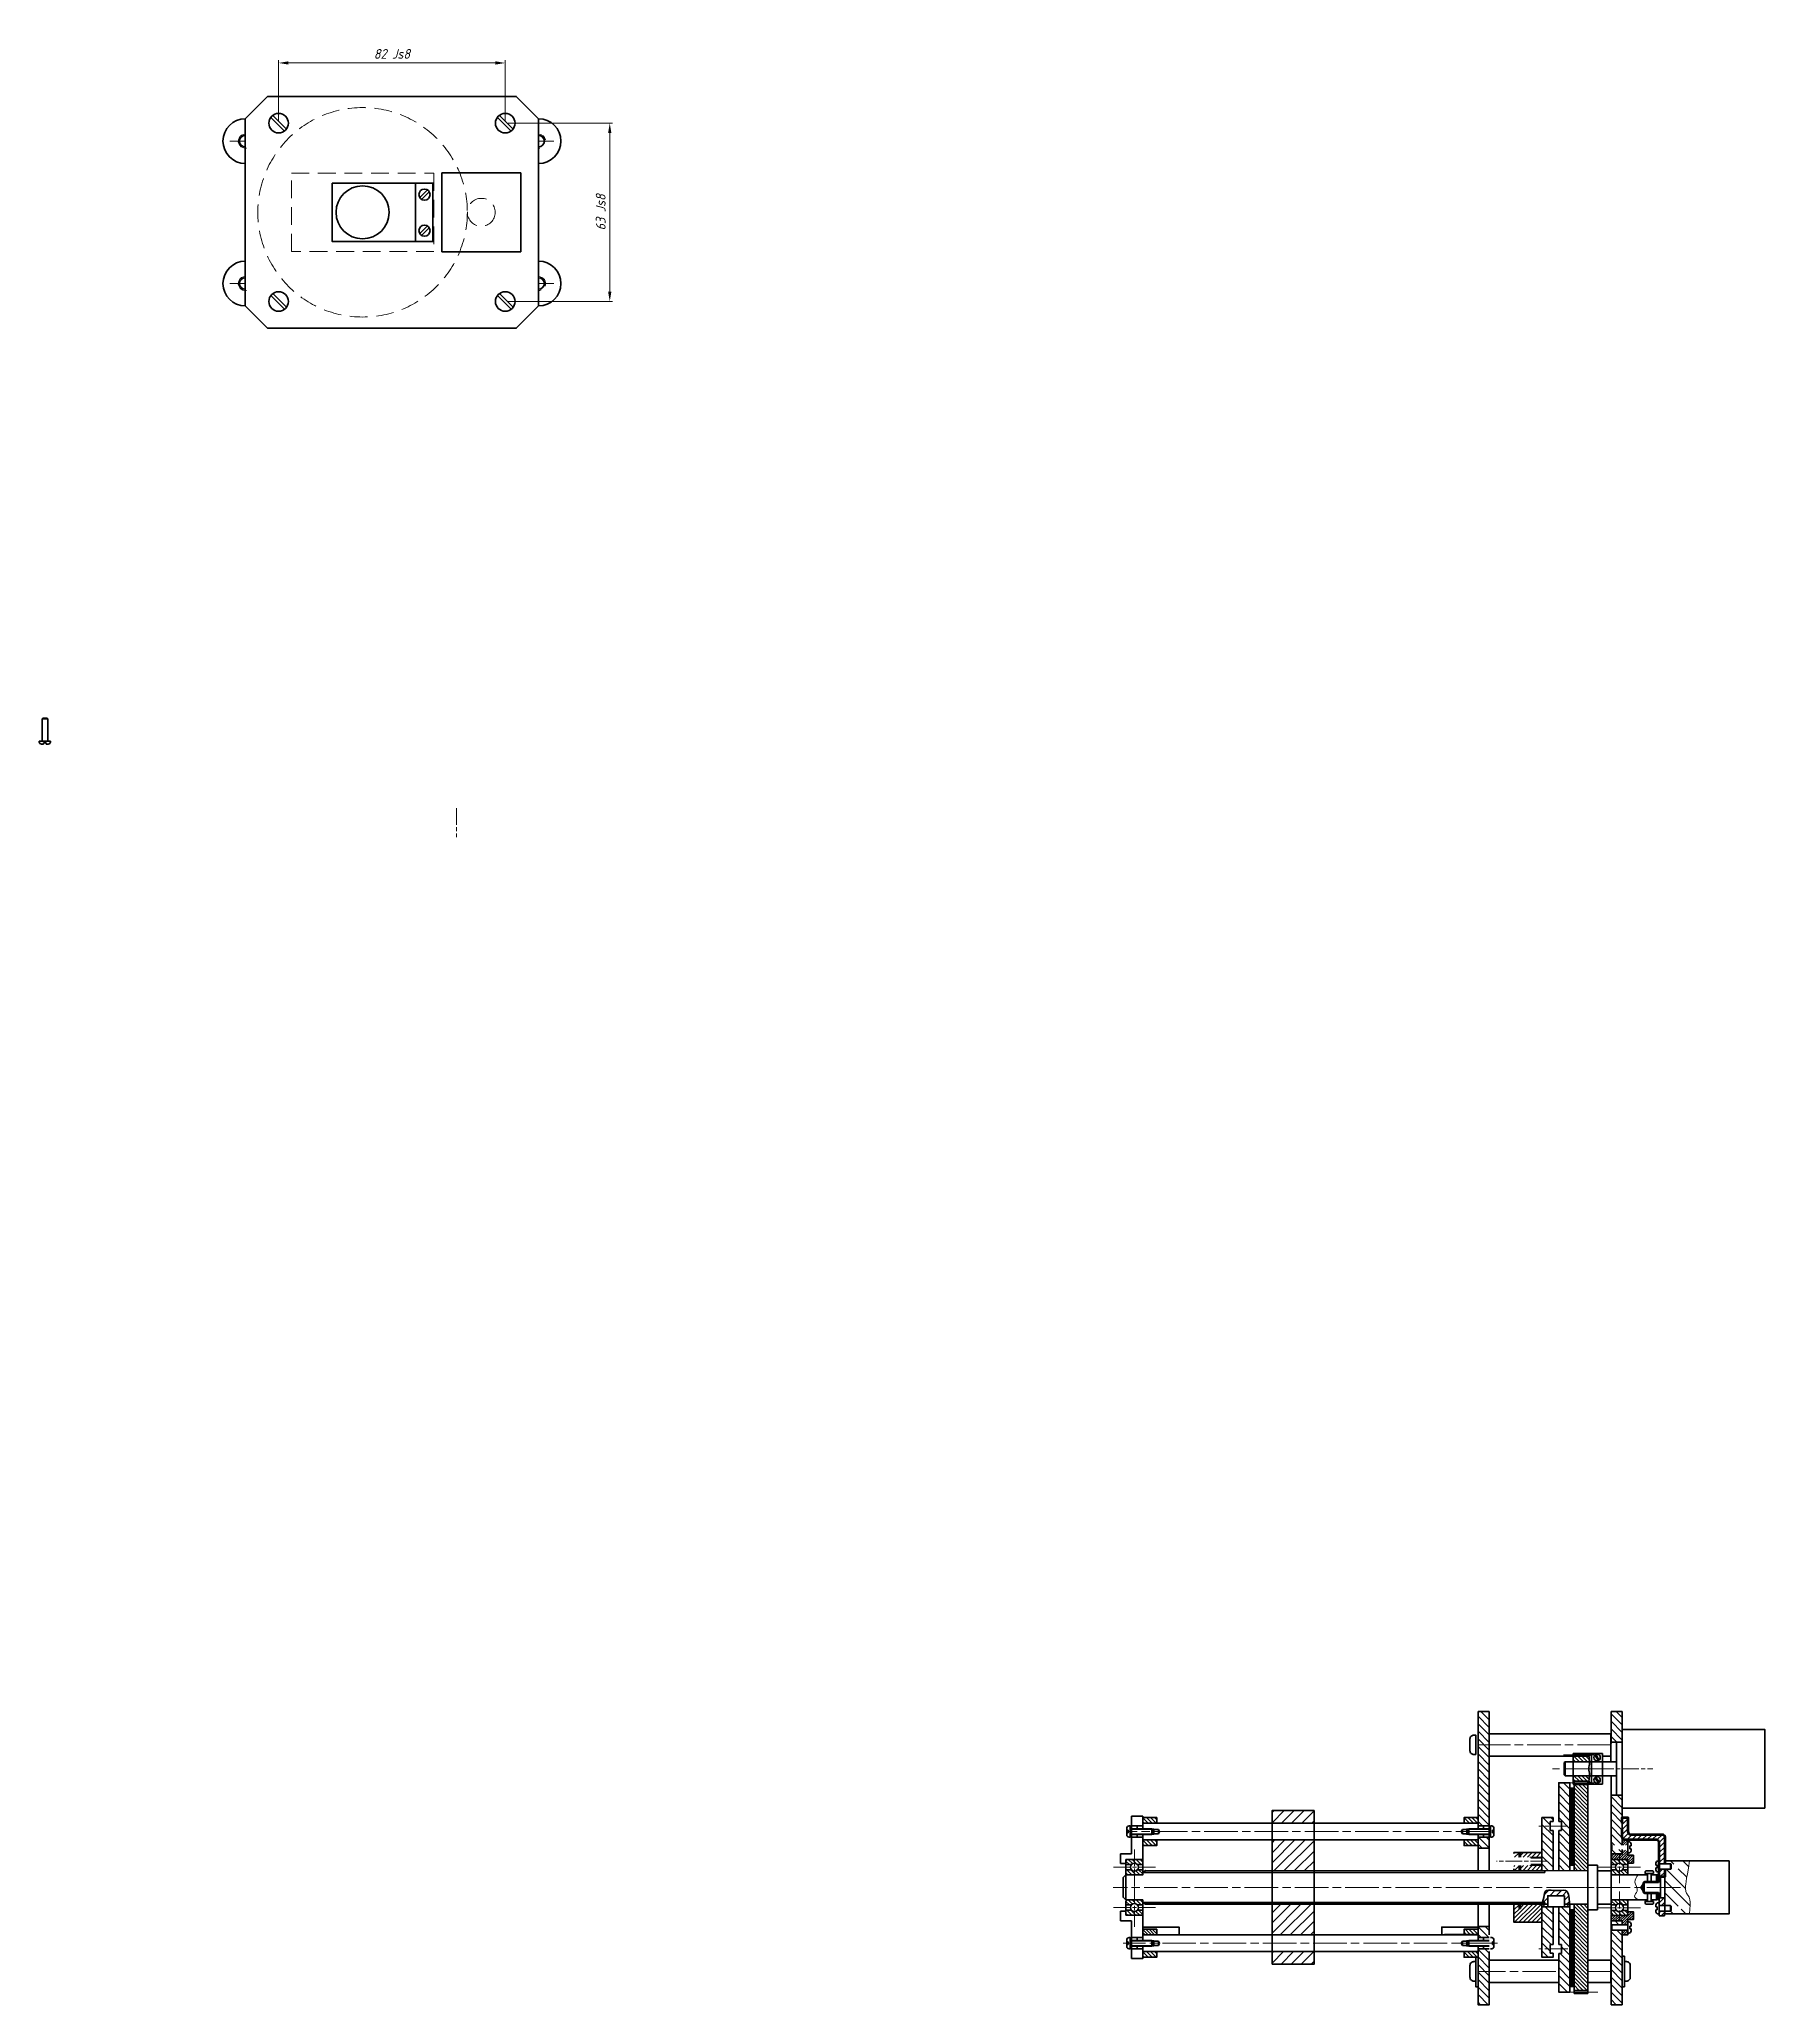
# Model space of a CAD drawing. Header units: millimetres. Extents: x -1043 to 2000, y -1356 to 1302.
# Drawn here: x 1383 to 2000, y -98 to 606 of the extents above; entities that cross this region are included whole.
import ezdxf

# ---------------------------------------------------------------- set-up
doc = ezdxf.new("R2010")
doc.units = ezdxf.units.MM
for name, pattern in [('AM_ISO08W050', [18, 12, -1.5, 3, -1.5]), ('AM_ISO08W050x2', [9, 6, -0.75, 1.5, -0.75]), ('HIDDEN', [9.525, 6.35, -3.175])]:
    doc.linetypes.add(name, pattern=pattern)
for name, color, linetype, lineweight in [('AM_0', 7, 'Continuous', 35), ('AM_0N', 7, 'Continuous', 15), ('AM_4', 3, 'Continuous', 15), ('AM_4N', 3, 'Continuous', 15), ('AM_5', 3, 'Continuous', 15), ('AM_7', 4, 'AM_ISO08W050', 15), ('AM_8', 1, 'Continuous', 15), ('окружности', 100, 'HIDDEN', 15), ('основные', 7, 'Continuous', 35), ('оч жирные', 7, 'Continuous', 70), ('тонкие', 2, 'Continuous', 15)]:
    doc.layers.add(name, color=color, linetype=linetype, lineweight=lineweight)
doc.styles.get("Standard").update_dxf_attribs({"font": 'geniso.shx', "oblique": 15})
doc.dimstyles.new('AM_GOST$0', dxfattribs={"dimtxt": 3.5, "dimasz": 3.5, "dimexe": 1, "dimexo": 1, "dimgap": 1.5, "dimtad": 1, "dimtoh": 1, "dimtxsty": 'Standard', "dimcen": 0, "dimclrd": 256, "dimclre": 256, "dimclrt": 2, "dimadec": 0, "dimazin": 2, "dimtp": 0.1, "dimtm": 0.1, "dimtfac": 0.71, "dimtmove": 0, "dimatfit": 3, "dimfxl": 1, "dimtolj": 1, "dimlwd": -1, "dimlwe": -1, "dimarcsym": 1})
pattern_1 = [(315, (1749.2779, 200.2454), (0.7071068, 0.7071068), [])]
pattern_2 = [(45, (1698.90836, 200.2454), (-0.4490128, 0.4490128), [])]
pattern_3 = [(315, (1623.0735, 399.7064), (0.7071068, 0.7071068), [])]
pattern_4 = [(315, (1449.4326, 399.7146), (0.7071068, 0.7071068), [])]
pattern_5 = [(315, (1449.4326, 385.2146), (0.7071068, 0.7071068), [])]
pattern_6 = [(315, (1602.932, 1412.3315), (1.4142136, 1.4142136), [])]
pattern_7 = [(315, (1602.9321, 1412.3315), (0.7071068, 0.7071068), [])]

msp = doc.modelspace()

# ---------------------------------------------------------------- blocks, each defined once
blk = doc.blocks.new('*D53')
at = {"layer": 'AM_5', "linetype": 'ByBlock', "transparency": 16777216}
for p, q in [((1468.29, 576.52), (1468.29, 598.09)), ((1471.79, 597.09), (1545.91, 597.09)), ((1549.41, 576.52), (1549.41, 598.09))]:
    blk.add_line(p, q, dxfattribs=at)
at = {"layer": 'AM_5', "transparency": 16777216}
for points in [[(1471.79, 597.68), (1471.79, 596.51), (1468.29, 597.09)], [(1545.91, 597.68), (1545.91, 596.51), (1549.41, 597.09)]]:
    blk.add_solid(points, dxfattribs=at)
at = {"layer": 'Defpoints', "color": 0, "transparency": 16777216}
for p in [(1549.41, 597.09), (1468.29, 575.52), (1549.41, 575.52)]:
    blk.add_point(p, dxfattribs=at)
at = {"layer": 'AM_5', "color": 2, "transparency": 16777216, "insert": (1508.85, 600.34), "char_height": 3.5, "attachment_point": 5}
blk.add_mtext('\\A1;82 Js8', dxfattribs=at)
blk = doc.blocks.new('*D54')
at = {"layer": 'AM_5', "linetype": 'ByBlock', "transparency": 16777216}
for p, q in [((1550.41, 575.52), (1587.84, 575.52)), ((1586.84, 515.17), (1586.84, 572.02)), ((1550.41, 511.67), (1587.84, 511.67))]:
    blk.add_line(p, q, dxfattribs=at)
at = {"layer": 'AM_5', "transparency": 16777216}
for points in [[(1586.25, 572.02), (1587.42, 572.02), (1586.84, 575.52)], [(1586.25, 515.17), (1587.42, 515.17), (1586.84, 511.67)]]:
    blk.add_solid(points, dxfattribs=at)
at = {"layer": 'Defpoints', "color": 0, "transparency": 16777216}
for p in [(1549.41, 575.52), (1586.84, 575.52), (1549.41, 511.67)]:
    blk.add_point(p, dxfattribs=at)
at = {"layer": 'AM_5', "color": 2, "transparency": 16777216, "insert": (1583.59, 543.59), "char_height": 3.5, "attachment_point": 5, "rotation": 90}
blk.add_mtext('\\A1;63 Js8', dxfattribs=at)

# ---------------------------------------------------------------- dimensions: what is measured, and where the dimension line sits
at = {"layer": 'AM_5'}
dim = msp.add_linear_dim(base=(1549.414, 597.093), p1=(1468.288, 575.518), p2=(1549.414, 575.518), text='82 Js8', dimstyle='AM_GOST$0', override={"dimpost": ''}, dxfattribs=at)
dim.commit()
dim.dimension.update_dxf_attribs({"geometry": '*D53', "text_midpoint": (1508.851, 600.343)})
dim = msp.add_linear_dim(base=(1586.838, 575.518), p1=(1549.414, 511.668), p2=(1549.414, 575.518), angle=90, text='63 Js8', dimstyle='AM_GOST$0', override={"dimpost": ''}, dxfattribs=at)
dim.commit()
dim.dimension.update_dxf_attribs({"geometry": '*D54', "text_midpoint": (1583.588, 543.593)})

# ---------------------------------------------------------------- hatches: boundary and pattern name
at = {"layer": 'AM_8'}
h = msp.add_hatch(dxfattribs=at)
h.set_pattern_fill('ANSI31', color=256, scale=0.6, angle=270, style=0)
h.set_pattern_definition([(315, (1602.932, 1412.3315), (1.3470384, 1.3470384), [])])
h.paths.add_polyline_path([(1949.278, -41.221), (1949.278, -35.638), (1949.278, -35.355), (1949.278, -32.355), (1949.278, -31.336), (1949.278, -27.955), (1949.278, -23.355), (1945.278, -23.355), (1945.278, -41.221), (1945.505, -41.005), (1945.505, -41.221)])
h.paths.add_polyline_path([(1949.278, -4.355), (1949.278, 6.645), (1945.278, 6.645), (1945.278, -4.355)])
h.paths.add_polyline_path([(1949.278, -44.355), (1949.278, -42.788), (1945.505, -42.788), (1945.505, -43.005), (1945.278, -42.788), (1945.278, -44.355)])
h.paths.add_polyline_path([(1949.278, -98.355), (1949.278, -78.638), (1949.278, -73.138), (1949.278, -71.705), (1945.505, -71.705), (1945.278, -71.488), (1945.278, -77.071), (1945.278, -98.355)])
h.paths.add_polyline_path([(1949.278, -69.705), (1949.278, -68.355), (1945.278, -68.355), (1945.278, -69.921), (1945.505, -69.705)])
h.paths.add_polyline_path([(1901.669, -98.355), (1901.669, -86.458), (1897.669, -86.465), (1897.669, -91.918), (1897.669, -98.355)])
h.paths.add_polyline_path([(1901.669, -86.458), (1901.669, -79.341), (1901.669, -78.341), (1899.669, -78.341), (1897.669, -78.341), (1897.669, -86.465)])
h.paths.add_polyline_path([(1901.669, -74.341), (1901.669, -73.341), (1901.669, -70.352), (1897.669, -70.352), (1897.669, -74.341), (1899.669, -74.341)])
h.paths.add_polyline_path([(1901.669, -42.352), (1901.669, -38.352), (1899.669, -38.352), (1897.669, -38.352), (1897.669, -42.352)])
h.paths.add_polyline_path([(1899.669, -34.352), (1901.669, -34.352), (1901.669, -33.352), (1901.669, -5.291), (1897.669, -5.291), (1897.669, -10.791), (1897.669, -34.352)])
h.paths.add_polyline_path([(1901.669, -5.291), (1901.669, 6.645), (1897.669, 6.645), (1897.669, -5.291)])
h = msp.add_hatch(dxfattribs=at)
h.set_pattern_fill('_U', color=256, angle=315, style=0, pattern_type=0)
h.set_pattern_definition(pattern_1)
h.paths.add_polyline_path([(1937.278, -9.48), (1931.778, -9.48), (1931.778, -11.355), (1937.571, -11.355)])
h = msp.add_hatch(dxfattribs=at)
h.set_pattern_fill('_U', color=256, scale=2, angle=315, style=0, pattern_type=0)
h.set_pattern_definition(pattern_6)
h.paths.add_polyline_path([(1930.532, -50.354), (1930.532, -18.855), (1928.528, -18.855), (1926.532, -18.853), (1926.532, -32.745), (1927.532, -32.745), (1927.532, -35.945), (1926.532, -35.945), (1926.532, -50.354)])
h.paths.add_polyline_path([(1927.532, -76.76), (1927.532, -79.96), (1926.532, -79.96), (1926.532, -93.853), (1930.532, -93.853), (1930.532, -63.31), (1928.596, -63.31), (1926.532, -63.31), (1926.532, -76.76)])
h.paths.add_polyline_path([(1924.532, -50.354), (1924.532, -35.951), (1923.532, -35.951), (1923.532, -34.355), (1920.532, -34.355), (1920.532, -50.354)])
h.paths.add_polyline_path([(1923.532, -78.351), (1923.532, -76.74), (1924.532, -76.74), (1924.532, -63.31), (1922.596, -63.31), (1920.532, -63.31), (1920.532, -68.852), (1920.532, -78.351)])
h.paths.add_polyline_path([(1923.532, -34.355), (1923.532, -32.745), (1924.532, -32.745), (1924.532, -31.353), (1920.532, -31.353), (1920.532, -34.355)])
h.paths.add_polyline_path([(1924.532, -81.353), (1924.532, -79.96, -0.1329713), (1924.455, -79.946), (1924.215, -79.946, -0.1110807), (1924.151, -79.96, -0.1110807), (1924.086, -79.946), (1923.847, -79.946, -0.1110807), (1923.782, -79.96, -0.1110807), (1923.718, -79.946), (1923.532, -79.946), (1923.532, -78.351), (1920.532, -78.351), (1920.532, -81.353)])
h = msp.add_hatch(dxfattribs=at)
h.set_pattern_fill('ANSI37', color=256, scale=0.091, angle=270, style=0)
h.set_pattern_definition([(315, (1602.9321, 1412.3315), (0.204300827, 0.204300827), []), (45, (1602.9321, 1412.3315), (-0.204300827, 0.204300827), [])])
h.paths.add_polyline_path([(1932.028, -48.355), (1932.028, -20.855), (1930.532, -20.855), (1930.532, -48.355)])
h.paths.add_polyline_path([(1932.028, -91.855), (1932.028, -64.355), (1930.532, -64.355), (1930.532, -91.855)])
h = msp.add_hatch(dxfattribs=at)
h.set_pattern_fill('_U', color=256, angle=315, style=0, pattern_type=0)
h.set_pattern_definition(pattern_1)
h.paths.add_polyline_path([(1937.278, -16.355), (1931.778, -16.355), (1931.778, -18.23), (1937.278, -18.23)])
h = msp.add_hatch(dxfattribs=at)
h.set_pattern_fill('_U', color=256, angle=315, style=0, pattern_type=0)
h.set_pattern_definition(pattern_1)
h.paths.add_polyline_path([(1931.778, -18.23), (1937.278, -18.23), (1937.571, -16.355), (1931.778, -16.355)])
h = msp.add_hatch(dxfattribs=at)
h.set_pattern_fill('_U', color=256, angle=315, style=0, pattern_type=0)
h.set_pattern_definition(pattern_1)
h.paths.add_polyline_path([(1932.028, -19.48), (1932.028, -48.355), (1932.032, -48.355), (1932.031, -50.354), (1937.028, -50.355), (1937.028, -19.48)])
h = msp.add_hatch(dxfattribs=at)
h.set_pattern_fill('_U', color=256, angle=315, style=0, pattern_type=0)
h.set_pattern_definition([(315, (1602.9321, 1420.3255), (0.7071068, 0.7071068), [])])
h.paths.add_polyline_path([(1777.637, -32.133), (1777.637, -33.345), (1782.637, -33.345), (1782.637, -31.354), (1777.637, -31.354)])
h = msp.add_hatch(dxfattribs=at)
h.set_pattern_fill('ANSI31', color=256, scale=0.8, style=0)
h.paths.add_polyline_path([(1838.95, -28.849), (1823.95, -28.849), (1823.95, -33.355), (1838.95, -33.355)])
h.paths.add_polyline_path([(1838.95, -39.349), (1823.95, -39.348), (1823.95, -50.349), (1838.95, -50.35)])
h.paths.add_polyline_path([(1838.95, -62.35), (1823.95, -62.349), (1823.95, -73.345), (1838.95, -73.343)])
h.paths.add_polyline_path([(1838.95, -79.337), (1823.95, -79.337), (1823.95, -83.849), (1838.95, -83.849)])
h = msp.add_hatch(dxfattribs=at)
h.set_pattern_fill('_U', color=256, angle=315, style=0, pattern_type=0)
h.set_pattern_definition(pattern_7)
h.paths.add_polyline_path([(1892.669, -33.355), (1897.669, -33.355), (1897.669, -31.351), (1892.669, -31.351)])
h = msp.add_hatch(dxfattribs=at)
h.set_pattern_fill('ANSI31', color=256, scale=0.4, angle=360)
h.set_pattern_definition([(45, (1602.9321, 1412.3315), (-0.8980256, 0.8980256), [])])
h.paths.add_polyline_path([(1951.278, -35.355), (1951.278, -31.336), (1949.278, -31.336), (1949.278, -35.355)])
edge = h.paths.add_edge_path()
edge.add_arc((1961.531, -40.355), 1, 360, 450, ccw=False)
edge.add_line((1962.531, -40.355), (1962.531, -47.805))
edge.add_line((1962.531, -47.805), (1962.685, -48.071))
edge.add_line((1962.685, -48.071), (1964.531, -48.071))
edge.add_line((1964.531, -48.071), (1964.531, -38.355))
edge.add_arc((1963.531, -38.355), 1, 360, 450)
edge.add_line((1963.531, -37.355), (1962.531, -37.355))
edge.add_line((1962.531, -37.355), (1952.278, -37.355))
edge.add_arc((1952.278, -36.355), 1, 180, 270, ccw=False)
edge.add_line((1951.278, -36.355), (1951.278, -35.355))
edge.add_line((1951.278, -35.355), (1949.278, -35.355))
edge.add_line((1949.278, -35.355), (1949.278, -38.355))
edge.add_arc((1950.278, -38.355), 1, 540, 630)
edge.add_line((1950.278, -39.355), (1961.531, -39.355))
h.paths.add_polyline_path([(1964.531, -52.605), (1964.531, -49.855), (1962.56, -49.855), (1962.531, -49.905), (1962.531, -52.605)])
h.paths.add_polyline_path([(1964.531, -62.855), (1964.531, -60.105), (1962.531, -60.105), (1962.531, -62.805), (1962.56, -62.855)])
h.paths.add_polyline_path([(1964.47, -66.555), (1964.524, -64.855), (1962.56, -64.855), (1962.531, -64.905), (1962.531, -66.555)])
h = msp.add_hatch(dxfattribs=at)
h.set_pattern_fill('_U', color=256, angle=315, style=0, pattern_type=0)
h.set_pattern_definition(pattern_7)
h.paths.add_polyline_path([(1777.637, -40.127), (1777.637, -41.339), (1782.637, -41.339), (1782.637, -39.348), (1777.637, -39.348)])
h = msp.add_hatch(dxfattribs=at)
h.set_pattern_fill('_U', color=256, angle=315, style=0, pattern_type=0)
h.set_pattern_definition(pattern_7)
h.paths.add_polyline_path([(1897.669, -39.347), (1892.669, -39.347), (1892.669, -41.351), (1897.669, -41.351)])
h = msp.add_hatch(dxfattribs=at)
h.set_pattern_fill('ANSI31', color=256, scale=0.2, angle=360, style=0)
h.set_pattern_definition(pattern_2)
h.paths.add_polyline_path([(1951.278, -41.221), (1951.278, -39.355), (1949.278, -39.355), (1949.278, -41.221)])
h.paths.add_polyline_path([(1950.778, -46.355, -0.4142136), (1951.278, -46.855), (1951.278, -47.655), (1953.278, -47.655), (1953.278, -44.855), (1951.278, -44.855), (1951.278, -44.355), (1951.278, -43.005), (1949.278, -43.005), (1949.278, -44.355), (1948.331, -44.355), (1948.331, -46.355)])
h.paths.add_polyline_path([(1951.278, -41.005), (1951.278, -39.355), (1949.278, -39.355), (1949.278, -41.005)], flags=16)
h.paths.add_polyline_path([(1948.278, -46.355), (1948.278, -44.355), (1945.278, -44.355), (1945.278, -46.355)])
h.paths.add_polyline_path([(1951.278, -69.705), (1951.278, -68.355), (1951.278, -67.855), (1953.278, -67.855), (1953.278, -65.055), (1951.278, -65.055), (1951.278, -65.855, -0.4142136), (1950.778, -66.355), (1948.331, -66.355), (1948.331, -68.355), (1949.278, -68.355), (1949.278, -69.705)])
h.paths.add_polyline_path([(1951.278, -73.355), (1951.278, -71.705), (1949.278, -71.705), (1949.278, -73.355)])
h.paths.add_polyline_path([(1948.278, -68.355), (1948.278, -66.355), (1945.278, -66.355), (1945.278, -68.355)])
h = msp.add_hatch(dxfattribs=at)
h.set_pattern_fill('ANSI31', color=256, scale=0.2, angle=360, style=0)
h.set_pattern_definition(pattern_2)
h.paths.add_polyline_path([(1951.278, -40.005), (1951.278, -39.355), (1949.278, -39.355), (1949.278, -41.005), (1951.278, -41.005)])
h = msp.add_hatch(dxfattribs=at)
h.set_pattern_fill('_U', color=256, angle=315, style=0, pattern_type=0)
h.set_pattern_definition(pattern_4)
edge = h.paths.add_edge_path()
edge.add_line((1771.637, -46.846), (1771.637, -48.139))
edge.add_line((1771.637, -48.139), (1773.574, -48.139))
edge.add_arc((1774.637, -49.096), 1.43, 402.007723, 497.992277, ccw=False)
edge.add_line((1775.699, -48.139), (1777.637, -48.139))
edge.add_line((1777.637, -48.139), (1777.637, -46.846))
edge.add_arc((1777.137, -46.846), 0.5, 360, 450)
edge.add_line((1777.137, -46.346), (1772.137, -46.346))
edge.add_arc((1772.137, -46.846), 0.5, 450, 540)
h = msp.add_hatch(dxfattribs=at)
h.set_pattern_fill('_U', color=256, scale=1.1, angle=405, style=0, pattern_type=0)
h.set_pattern_definition([(45, (1602.9321, 1412.3315), (-0.77781746, 0.77781746), [])])
h.paths.add_polyline_path([(1920.532, -68.852), (1920.532, -62.354), (1912.835, -62.354), (1912.835, -63.852), (1912.335, -63.852), (1912.335, -62.354), (1910.532, -62.354), (1910.532, -68.852)])
h.paths.add_polyline_path([(1920.532, -50.354), (1920.532, -48.489), (1918.225, -48.489), (1912.835, -48.489), (1912.835, -50.353)])
h.paths.add_polyline_path([(1918.225, -45.489), (1920.532, -45.489), (1920.532, -43.852), (1912.835, -43.852), (1912.835, -45.489)])
h.paths.add_polyline_path([(1911.782, -45.489), (1912.335, -45.489), (1912.335, -43.852), (1910.532, -43.852), (1910.532, -45.489), (1911.475, -45.489)])
h.paths.add_polyline_path([(1912.335, -50.353), (1912.335, -48.489), (1911.782, -48.489), (1911.475, -48.489), (1910.532, -48.489), (1910.532, -49.739), (1910.532, -50.353)])
h = msp.add_hatch(dxfattribs=at)
h.set_pattern_fill('_U', color=256, angle=315, style=0, pattern_type=0)
h.set_pattern_definition(pattern_3)
edge = h.paths.add_edge_path()
edge.add_line((1945.278, -46.855), (1945.278, -48.148))
edge.add_line((1945.278, -48.148), (1947.215, -48.148))
edge.add_arc((1948.278, -49.105), 1.43, 402.007723, 497.992277, ccw=False)
edge.add_line((1949.34, -48.148), (1951.278, -48.148))
edge.add_line((1951.278, -48.148), (1951.278, -46.855))
edge.add_arc((1950.778, -46.855), 0.5, 360, 450)
edge.add_line((1950.778, -46.355), (1945.778, -46.355))
edge.add_arc((1945.778, -46.855), 0.5, 450, 540)
h = msp.add_hatch(dxfattribs=at)
h.set_pattern_fill('ANSI31', color=256, angle=270)
h.set_pattern_definition([(315, (1602.932, 1412.3315), (2.245064, 2.245064), [])])
h.paths.add_polyline_path([(1970.131, -63.071), (1970.584, -63.855), (1970.131, -64.638), (1964.531, -64.638), (1964.531, -65.855), (1973.331, -65.855), (1973.527, -64.084), (1973.617, -62.696), (1973.616, -61.635), (1973.542, -60.844), (1973.412, -60.269), (1973.243, -59.854), (1973.052, -59.542), (1972.857, -59.278), (1972.672, -59.016), (1972.501, -58.743), (1972.348, -58.458), (1972.213, -58.159), (1972.1, -57.843), (1972.01, -57.507), (1971.946, -57.15), (1971.91, -56.769), (1971.905, -56.351), (1971.938, -55.838), (1972.019, -55.159), (1972.154, -54.246), (1972.352, -53.028), (1972.621, -51.437), (1972.97, -49.402), (1973.407, -46.855), (1964.531, -46.855), (1964.531, -48.071), (1970.131, -48.071), (1970.584, -48.855), (1970.131, -49.638), (1966.745, -49.638), (1966.531, -49.855), (1964.531, -49.855), (1964.531, -62.855), (1966.531, -62.855), (1966.745, -63.071)])
h = msp.add_hatch(dxfattribs=at)
h.set_pattern_fill('_U', color=256, angle=315, style=0, pattern_type=0)
h.set_pattern_definition(pattern_4)
edge = h.paths.add_edge_path()
edge.add_line((1777.637, -51.346), (1777.637, -50.053))
edge.add_line((1777.637, -50.053), (1775.699, -50.053))
edge.add_arc((1774.637, -49.096), 1.43, 222.007723, 317.992277, ccw=False)
edge.add_line((1773.574, -50.053), (1771.637, -50.053))
edge.add_line((1771.637, -50.053), (1771.637, -51.346))
edge.add_arc((1772.137, -51.346), 0.5, 540, 630)
edge.add_line((1772.137, -51.846), (1777.137, -51.846))
edge.add_arc((1777.137, -51.346), 0.5, 270, 360)
h = msp.add_hatch(dxfattribs=at)
h.set_pattern_fill('_U', color=256, angle=315, style=0, pattern_type=0)
h.set_pattern_definition(pattern_3)
edge = h.paths.add_edge_path()
edge.add_line((1951.278, -51.355), (1951.278, -50.062))
edge.add_line((1951.278, -50.062), (1949.34, -50.062))
edge.add_arc((1948.278, -49.105), 1.43, 222.007723, 317.992277, ccw=False)
edge.add_line((1947.215, -50.062), (1945.278, -50.062))
edge.add_line((1945.278, -50.062), (1945.278, -51.355))
edge.add_arc((1945.778, -51.355), 0.5, 540, 630)
edge.add_line((1945.778, -51.855), (1950.778, -51.855))
edge.add_arc((1950.778, -51.355), 0.5, 270, 360)
h = msp.add_hatch(dxfattribs=at)
h.set_pattern_fill('_U', color=256, angle=315, style=0, pattern_type=0)
h.set_pattern_definition(pattern_5)
edge = h.paths.add_edge_path()
edge.add_line((1771.637, -61.346), (1771.637, -62.639))
edge.add_line((1771.637, -62.639), (1773.574, -62.639))
edge.add_arc((1774.637, -63.596), 1.43, 402.007723, 497.992277, ccw=False)
edge.add_line((1775.699, -62.639), (1777.637, -62.639))
edge.add_line((1777.637, -62.639), (1777.637, -61.346))
edge.add_arc((1777.137, -61.346), 0.5, 360, 450)
edge.add_line((1777.137, -60.846), (1772.137, -60.846))
edge.add_arc((1772.137, -61.346), 0.5, 450, 540)
h = msp.add_hatch(dxfattribs=at)
h.set_pattern_fill('_U', color=256, scale=1.6, angle=405, style=0, pattern_type=0)
h.set_pattern_definition([(45, (1602.9321, 1412.3315), (-1.1313708, 1.1313708), [])])
edge = h.paths.add_edge_path()
edge.add_spline(control_points=[(1930.532, -62.355), (1930.436, -61.664), (1930.23, -60.183), (1929.991, -57.089), (1926.798, -57.507), (1924.494, -57.538), (1921.533, -57.039), (1921.364, -59.677), (1921.001, -60.93), (1920.736, -61.741)], knot_values=[0, 0, 0, 0, 2.1793186, 4.6761929, 7.6137194, 9.5843087, 12.5914102, 13.9249725, 16.5621754, 16.5621754, 16.5621754, 16.5621754], degree=3, periodic=0)
edge.add_line((1920.736, -61.741), (1921.529, -61.741))
edge.add_line((1921.529, -61.741), (1921.529, -62.355))
edge.add_line((1921.529, -62.355), (1922.596, -62.355))
edge.add_line((1922.596, -62.355), (1922.596, -59.355))
edge.add_line((1922.596, -59.355), (1928.596, -59.355))
edge.add_line((1928.596, -59.355), (1928.596, -62.355))
edge.add_line((1928.596, -62.355), (1930.532, -62.355))
edge = h.paths.add_edge_path()
edge.add_line((1921.529, -62.355), (1921.529, -61.741))
edge.add_line((1921.529, -61.741), (1920.736, -61.741))
edge.add_spline(control_points=[(1920.736, -61.741), (1920.669, -61.947), (1920.601, -62.151), (1920.532, -62.354)], knot_values=[16.5621754, 16.5621754, 16.5621754, 16.5621754, 17.2303654, 17.2303654, 17.2303654, 17.2303654], degree=3, periodic=0)
edge.add_line((1920.532, -62.354), (1921.529, -62.355))
h = msp.add_hatch(dxfattribs=at)
h.set_pattern_fill('_U', color=256, scale=2, angle=315, style=0, pattern_type=0)
h.set_pattern_definition(pattern_6)
h.paths.add_polyline_path([(1928.596, -62.355), (1928.596, -63.31), (1930.532, -63.31), (1930.532, -62.355)])
edge = h.paths.add_edge_path()
edge.add_spline(control_points=[(1920.532, -62.354), (1920.532, -62.355), (1920.532, -62.355), (1920.532, -62.355)], knot_values=[17.2303654, 17.2303654, 17.2303654, 17.2303654, 17.2304939, 17.2304939, 17.2304939, 17.2304939], degree=3, periodic=0)
edge.add_line((1920.532, -62.355), (1920.532, -63.31))
edge.add_line((1920.532, -63.31), (1922.596, -63.31))
edge.add_line((1922.596, -63.31), (1922.596, -62.355))
edge.add_line((1922.596, -62.355), (1920.532, -62.354))
h = msp.add_hatch(dxfattribs=at)
h.set_pattern_fill('_U', color=256, angle=315, style=0, pattern_type=0)
h.set_pattern_definition(pattern_1)
h.paths.add_polyline_path([(1932.028, -93.23), (1937.028, -93.23), (1937.028, -62.355), (1932.028, -62.355)])
h = msp.add_hatch(dxfattribs=at)
h.set_pattern_fill('_U', color=256, angle=315, style=0, pattern_type=0)
h.set_pattern_definition(pattern_3)
edge = h.paths.add_edge_path()
edge.add_arc((1950.778, -61.355), 0.5, 360, 450)
edge.add_line((1950.778, -60.855), (1945.778, -60.855))
edge.add_arc((1945.778, -61.355), 0.5, 450, 540)
edge.add_line((1945.278, -61.355), (1945.278, -62.648))
edge.add_line((1945.278, -62.648), (1947.215, -62.648))
edge.add_arc((1948.278, -63.605), 1.43, 402.007723, 497.992277, ccw=False)
edge.add_line((1949.34, -62.648), (1951.278, -62.648))
edge.add_line((1951.278, -62.648), (1951.278, -61.355))
h = msp.add_hatch(dxfattribs=at)
h.set_pattern_fill('_U', color=256, angle=315, style=0, pattern_type=0)
h.set_pattern_definition(pattern_5)
edge = h.paths.add_edge_path()
edge.add_line((1777.637, -65.846), (1777.637, -64.553))
edge.add_line((1777.637, -64.553), (1775.699, -64.553))
edge.add_arc((1774.637, -63.596), 1.43, 222.007723, 317.992277, ccw=False)
edge.add_line((1773.574, -64.553), (1771.637, -64.553))
edge.add_line((1771.637, -64.553), (1771.637, -65.846))
edge.add_arc((1772.137, -65.846), 0.5, 540, 630)
edge.add_line((1772.137, -66.346), (1777.137, -66.346))
edge.add_arc((1777.137, -65.846), 0.5, 270, 360)
h = msp.add_hatch(dxfattribs=at)
h.set_pattern_fill('_U', color=256, angle=315, style=0, pattern_type=0)
h.set_pattern_definition(pattern_3)
edge = h.paths.add_edge_path()
edge.add_line((1947.215, -64.562), (1945.278, -64.562))
edge.add_line((1945.278, -64.562), (1945.278, -65.855))
edge.add_arc((1945.778, -65.855), 0.5, 540, 630)
edge.add_line((1945.778, -66.355), (1950.778, -66.355))
edge.add_arc((1950.778, -65.855), 0.5, 270, 360)
edge.add_line((1951.278, -65.855), (1951.278, -64.562))
edge.add_line((1951.278, -64.562), (1949.34, -64.562))
edge.add_arc((1948.278, -63.605), 1.43, 222.007723, 317.992277, ccw=False)
h = msp.add_hatch(dxfattribs=at)
h.set_pattern_fill('_U', color=256, scale=0.8, angle=315, style=0, pattern_type=0)
h.set_pattern_definition([(315, (1602.9321, 1412.3315), (0.56568542, 0.56568542), [])])
h.paths.add_polyline_path([(1777.637, -72.566), (1777.637, -72.713), (1777.637, -73.341), (1777.637, -73.345), (1782.637, -73.345), (1782.637, -71.353), (1777.637, -71.353)])
h = msp.add_hatch(dxfattribs=at)
h.set_pattern_fill('_U', color=256, angle=315, style=0, pattern_type=0)
h.set_pattern_definition(pattern_7)
h.paths.add_polyline_path([(1897.669, -71.342), (1892.669, -71.342), (1892.669, -73.215), (1897.669, -73.215)])
h = msp.add_hatch(dxfattribs=at)
h.set_pattern_fill('_U', color=256, angle=315, style=0, pattern_type=0)
h.set_pattern_definition([(315, (1602.9321, 1372.3178), (0.7071068, 0.7071068), [])])
h.paths.add_polyline_path([(1777.637, -80.14), (1777.637, -81.353), (1782.637, -81.353), (1782.637, -79.361), (1777.637, -79.361)])
h = msp.add_hatch(dxfattribs=at)
h.set_pattern_fill('_U', color=256, angle=315, style=0, pattern_type=0)
h.set_pattern_definition(pattern_7)
h.paths.add_polyline_path([(1892.669, -81.342), (1897.669, -81.342), (1897.669, -79.338), (1892.669, -79.338)])

# ---------------------------------------------------------------- linework, layer by layer
at = {"layer": 'AM_0'}
for p, q in [((1928.857, -11.355), (1928.454, -11.622)), ((1928.454, -16.088), (1928.454, -11.622)), ((1931.778, -11.355), (1928.857, -11.355)), ((1937.278, -8.355), (1931.778, -8.355)), ((1931.778, -19.355), (1931.778, -8.355)), ((1931.778, -16.355), (1931.778, -11.355)), ((1947.278, -11.355), (1937.278, -11.355)), ((1938.278, -19.355), (1938.278, -8.355)), ((1947.278, -16.355), (1947.278, -11.355)), ((1947.278, -11.355), (1947.278, -16.355)), ((1928.857, -16.355), (1928.454, -16.088)), ((1931.778, -16.355), (1928.857, -16.355)), ((1937.278, -19.355), (1931.778, -19.355)), ((1937.028, -18.355), (1932.028, -18.355)), ((1932.028, -50.355), (1932.028, -18.355)), ((1937.028, -19.48), (1932.028, -19.48)), ((1937.028, -94.355), (1937.028, -18.355)), ((1947.278, -16.355), (1937.278, -16.355)), ((1781.137, -35.568), (1783.237, -35.568)), ((1781.137, -37.135), (1783.237, -37.135)), ((1781.637, -37.352), (1781.637, -35.352)), ((1783.689, -36.352), (1783.237, -35.568)), ((1783.237, -37.135), (1783.237, -35.568)), ((1783.689, -36.352), (1783.237, -37.135)), ((1891.616, -36.352), (1892.069, -35.568)), ((1891.616, -36.352), (1892.069, -37.135)), ((1894.169, -35.568), (1892.069, -35.568)), ((1892.069, -35.568), (1892.069, -37.135)), ((1894.169, -37.135), (1892.069, -37.135)), ((1893.669, -35.352), (1893.669, -37.352)), ((1940.466, -48.355), (1937.028, -48.355)), ((1937.028, -64.355), (1937.028, -48.355)), ((1940.466, -64.355), (1940.466, -48.355)), ((1937.028, -62.355), (1937.028, -50.355)), ((1945.278, -50.355), (1940.466, -50.355)), ((1932.028, -94.355), (1932.028, -62.355)), ((1945.278, -62.355), (1940.466, -62.355)), ((1940.466, -64.355), (1937.028, -64.355)), ((1781.137, -75.558), (1783.237, -75.558)), ((1781.137, -77.125), (1783.237, -77.125)), ((1781.637, -77.341), (1781.637, -75.341)), ((1783.689, -76.341), (1783.237, -75.558)), ((1783.237, -77.125), (1783.237, -75.558)), ((1783.689, -76.341), (1783.237, -77.125)), ((1891.616, -76.341), (1892.069, -75.558)), ((1891.616, -76.341), (1892.069, -77.125)), ((1894.169, -75.558), (1892.069, -75.558)), ((1892.069, -75.558), (1892.069, -77.125)), ((1894.169, -77.125), (1892.069, -77.125)), ((1893.669, -75.341), (1893.669, -77.341)), ((1937.028, -93.23), (1932.028, -93.23)), ((1937.028, -94.355), (1932.028, -94.355))]:
    msp.add_line(p, q, dxfattribs=at)
at = {"layer": 'AM_0', "extrusion": (0, 0, -1)}
for centre, start, end in [((-1456.351, 569.093), 270, 90), ((-1561.351, 569.093), 90, 270), ((-1456.351, 518.093), 270, 90), ((-1561.351, 518.093), 90, 270)]:
    msp.add_arc(centre, 2.067, start, end, dxfattribs=at)
at = {"layer": 'AM_0N'}
for p, q in [((1957.48, -51.355), (1958.18, -51.355)), ((1958.18, -51.355), (1958.18, -52.015)), ((1958.18, -51.355), (1959.78, -51.355)), ((1958.18, -52.015), (1958.18, -52.23)), ((1958.18, -52.23), (1958.18, -54.14)), ((1958.18, -54.14), (1958.394, -54.355)), ((1959.78, -54.14), (1958.18, -54.14)), ((1959.565, -54.355), (1958.394, -54.355)), ((1959.78, -54.14), (1959.565, -54.355)), ((1959.78, -51.355), (1960.48, -51.355)), ((1959.78, -51.355), (1959.78, -52.015)), ((1959.78, -52.015), (1959.78, -52.23)), ((1959.78, -52.23), (1959.78, -54.14)), ((1957.48, -61.355), (1958.18, -61.355)), ((1958.18, -58.569), (1958.394, -58.355)), ((1958.18, -60.48), (1958.18, -58.569)), ((1959.78, -58.569), (1958.18, -58.569)), ((1958.18, -60.694), (1958.18, -60.48)), ((1958.18, -61.355), (1958.18, -60.694)), ((1958.18, -61.355), (1959.78, -61.355)), ((1959.565, -58.355), (1958.394, -58.355)), ((1959.78, -58.569), (1959.565, -58.355)), ((1959.78, -60.48), (1959.78, -58.569)), ((1959.78, -60.694), (1959.78, -60.48)), ((1959.78, -61.355), (1959.78, -60.694)), ((1959.78, -61.355), (1960.48, -61.355))]:
    msp.add_line(p, q, dxfattribs=at)
at = {"layer": 'AM_4'}
for p, q in [((1781.137, -35.568), (1773.637, -35.568)), ((1781.137, -37.135), (1773.637, -37.135)), ((1781.637, -35.352), (1780.91, -35.352)), ((1781.637, -37.352), (1780.91, -37.352)), ((1781.637, -35.352), (1782.037, -35.568)), ((1781.637, -37.352), (1782.037, -37.135)), ((1893.669, -35.352), (1893.269, -35.568)), ((1893.669, -37.352), (1893.269, -37.135)), ((1893.669, -35.352), (1894.396, -35.352)), ((1893.669, -37.352), (1894.396, -37.352)), ((1894.169, -35.568), (1901.669, -35.568)), ((1894.169, -37.135), (1901.669, -37.135)), ((1916.225, -45.489), (1920.532, -45.489)), ((1916.225, -48.489), (1920.532, -48.489)), ((1958.18, -54.14), (1958.18, -54.355)), ((1959.78, -54.14), (1959.78, -54.355)), ((1958.18, -58.569), (1958.18, -58.355)), ((1959.78, -58.569), (1959.78, -58.355)), ((1781.137, -75.558), (1773.637, -75.558)), ((1781.137, -77.125), (1773.637, -77.125)), ((1781.637, -75.341), (1780.91, -75.341)), ((1781.637, -77.341), (1780.91, -77.341)), ((1781.637, -75.341), (1782.037, -75.558)), ((1781.637, -77.341), (1782.037, -77.125)), ((1893.669, -75.341), (1893.269, -75.558)), ((1893.669, -77.341), (1893.269, -77.125)), ((1893.669, -75.341), (1894.396, -75.341)), ((1893.669, -77.341), (1894.396, -77.341)), ((1894.169, -75.558), (1901.669, -75.558)), ((1894.169, -77.125), (1901.669, -77.125))]:
    msp.add_line(p, q, dxfattribs=at)
msp.add_lwpolyline([(1973.407, -46.855), (1972.97, -49.402), (1972.621, -51.437), (1972.352, -53.028), (1972.154, -54.246), (1972.019, -55.159), (1971.938, -55.838), (1971.905, -56.351), (1971.91, -56.769), (1971.946, -57.15), (1972.01, -57.507), (1972.1, -57.843), (1972.213, -58.159), (1972.348, -58.458), (1972.501, -58.743), (1972.672, -59.016), (1972.857, -59.278), (1973.052, -59.542), (1973.243, -59.854), (1973.412, -60.269), (1973.542, -60.844), (1973.616, -61.635), (1973.617, -62.696), (1973.527, -64.084), (1973.331, -65.855)], dxfattribs=at)
at = {"layer": 'AM_4', "extrusion": (0, 0, -1)}
for centre, start, end in [((-1456.351, 569.093), 260, 90), ((-1561.351, 569.093), 90, 170), ((-1561.351, 569.093), 260, 270), ((-1456.351, 518.093), 260, 90), ((-1561.351, 518.093), 90, 202.5), ((-1561.351, 518.093), 247.5, 270)]:
    msp.add_arc(centre, 2.5, start, end, dxfattribs=at)
at = {"layer": 'AM_4N'}
for p, q in [((1958.394, -54.355), (1958.394, -51.355)), ((1959.565, -54.355), (1959.565, -51.355)), ((1958.394, -58.355), (1958.394, -61.355)), ((1959.565, -58.355), (1959.565, -61.355))]:
    msp.add_line(p, q, dxfattribs=at)
at = {"layer": 'AM_7', "linetype": 'AM_ISO08W050x2'}
for p, q in [((1456.351, 563.593), (1456.351, 574.593)), ((1561.351, 563.593), (1561.351, 574.593)), ((1456.351, 569.093), (1450.851, 569.093)), ((1566.851, 569.093), (1561.351, 569.093)), ((1456.351, 512.593), (1456.351, 523.593)), ((1561.351, 512.593), (1561.351, 523.593)), ((1456.351, 518.093), (1450.851, 518.093)), ((1566.851, 518.093), (1561.351, 518.093)), ((1531.951, 330.175), (1531.951, 319.825)), ((1940.278, -13.855), (1960.278, -13.855)), ((1947.278, -11.355), (1947.278, -11.355)), ((1929.795, -34.355), (1919.446, -34.355)), ((1782.19, -49.096), (1767.19, -49.096)), ((1782.19, -49.096), (1767.19, -49.096)), ((1774.69, -42.788), (1774.69, -55.979)), ((1922.481, -46.989), (1904.286, -46.989)), ((1955.831, -49.105), (1940.831, -49.105)), ((1948.278, -54.855), (1948.278, -44.558)), ((1774.69, -56.243), (1774.69, -70.479)), ((1948.278, -56.355), (1934.028, -56.355)), ((1948.278, -57.855), (1948.278, -68.151)), ((1782.19, -63.596), (1767.19, -63.596)), ((1782.19, -63.596), (1767.19, -63.596)), ((1955.831, -63.605), (1940.831, -63.605)), ((1955.831, -63.605), (1940.831, -63.605)), ((1888.616, -76.341), (1902.669, -76.341)), ((1929.795, -78.351), (1919.446, -78.351))]:
    msp.add_line(p, q, dxfattribs=at)
at = {"layer": 'AM_7'}
for p, q in [((1945.278, -5.291), (1897.669, -5.291)), ((1940.278, -13.855), (1924.278, -13.855)), ((1939.195, -8.855), (1928.278, -8.855)), ((1939.195, -18.822), (1928.278, -18.855)), ((1939.195, -18.855), (1928.528, -18.855)), ((1901.669, -36.352), (1772.143, -36.352)), ((1862.169, -39.352), (1777.637, -39.343)), ((1970.122, -56.355), (1767.047, -56.346)), ((1904.669, -76.341), (1770.637, -76.341)), ((1862.169, -73.341), (1777.637, -73.349)), ((1925.532, -86.418), (1897.669, -86.465)), ((1945.278, -86.418), (1937.028, -86.418)), ((1940.528, -93.855), (1928.528, -93.855))]:
    msp.add_line(p, q, dxfattribs=at)
at = {"layer": 'окружности'}
for p, q in [((1472.851, 529.593), (1472.851, 557.593)), ((1472.851, 557.593), (1523.851, 557.593)), ((1523.851, 557.593), (1523.851, 529.593)), ((1523.851, 529.593), (1472.851, 529.593))]:
    msp.add_line(p, q, dxfattribs=at)
for centre, radius in [((1498.351, 543.593), 37.5), ((1540.851, 543.593), 5)]:
    msp.add_circle(centre, radius, dxfattribs=at)
at = {"layer": 'основные'}
for p, q in [((1470.391, 572.72), (1465.48, 577.607)), ((1466.186, 578.316), (1471.096, 573.429)), ((1551.517, 572.72), (1546.607, 577.607)), ((1547.312, 578.316), (1552.222, 573.429)), ((1456.351, 577.093), (1456.351, 561.093)), ((1561.351, 561.093), (1561.351, 577.093)), ((1517.351, 543.593), (1517.351, 554.093)), ((1517.351, 554.093), (1517.351, 533.093)), ((1521.532, 551.66), (1518.787, 548.927)), ((1519.493, 548.219), (1522.238, 550.951)), ((1521.532, 538.755), (1518.787, 536.023)), ((1519.493, 535.314), (1522.238, 538.046)), ((1456.351, 526.093), (1456.351, 510.093)), ((1561.351, 526.093), (1561.351, 510.093)), ((1466.186, 514.466), (1471.096, 509.579)), ((1547.312, 514.466), (1552.222, 509.579)), ((1470.391, 508.87), (1465.48, 513.758)), ((1551.517, 508.87), (1546.607, 513.758)), ((1383.626, 362.211), (1383.843, 362.372)), ((1383.626, 354.211), (1383.626, 362.211)), ((1383.626, 362.211), (1385.626, 362.211)), ((1383.843, 362.372), (1384.626, 362.372)), ((1384.626, 362.372), (1385.41, 362.372)), ((1385.41, 362.372), (1385.626, 362.211)), ((1385.626, 362.211), (1385.626, 354.287)), ((1384.126, 353.136), (1384.126, 353.636)), ((1384.126, 353.636), (1385.126, 353.636)), ((1385.126, 353.636), (1385.126, 353.136)), ((1901.669, 6.645), (1897.669, 6.645)), ((1949.278, 6.645), (1945.278, 6.645)), ((1963.666, 0.245), (1949.278, 0.245)), ((1949.278, 0.245), (1949.278, -5.071)), ((1945.264, -4.355), (1945.264, -11.355)), ((1949.278, -4.355), (1945.278, -4.355)), ((1947.278, -13.855), (1947.278, -4.355)), ((1949.278, -5.071), (1949.278, -13.855)), ((1928.857, -11.355), (1928.857, -16.355)), ((1931.778, -9.355), (1937.278, -9.355)), ((1937.278, -11.355), (1931.778, -11.355)), ((1937.278, -8.355), (1938.278, -8.355)), ((1938.278, -8.355), (1942.278, -8.355)), ((1939.846, -8.788), (1939.53, -8.986)), ((1939.53, -8.986), (1940.731, -10.911)), ((1941.055, -10.727), (1939.846, -8.788)), ((1942.278, -8.355), (1942.278, -19.355)), ((1947.278, -13.855), (1947.278, -23.355)), ((1930.532, -20.855), (1932.028, -20.855)), ((1937.278, -16.355), (1931.778, -16.355)), ((1931.778, -18.355), (1937.278, -18.355)), ((1937.278, -18.855), (1936.778, -18.855)), ((1937.278, -19.355), (1938.278, -19.355)), ((1942.278, -19.355), (1938.278, -19.355)), ((1939.467, -17.054), (1939.768, -16.834)), ((1940.818, -18.897), (1939.467, -17.054)), ((1939.768, -16.834), (1941.109, -18.665)), ((1945.278, -23.355), (1945.278, -16.355)), ((1949.278, -23.355), (1945.278, -23.355)), ((1945.278, -23.355), (1945.278, -44.355)), ((1949.278, -23.355), (1947.278, -23.355)), ((1949.278, -27.955), (1953.278, -27.955)), ((1949.278, -27.955), (1949.278, -33.355)), ((1773.637, -44.345), (1773.637, -30.846)), ((1775.637, -34.352), (1773.637, -34.352)), ((1899.669, -34.352), (1901.669, -34.352)), ((1924.532, -32.745), (1923.532, -32.745)), ((1923.532, -32.745), (1923.532, -35.951)), ((1926.532, -32.745), (1927.532, -32.745)), ((1927.532, -32.745), (1927.532, -35.945)), ((1772.437, -35.852), (1771.937, -35.852)), ((1771.937, -36.852), (1772.437, -36.852)), ((1772.437, -36.852), (1772.437, -35.852)), ((1780.91, -35.352), (1773.637, -35.352)), ((1778.91, -37.352), (1773.637, -37.352)), ((1773.637, -37.352), (1780.91, -37.352)), ((1775.637, -38.352), (1773.637, -38.352)), ((1777.637, -39.352), (1777.637, -37.785)), ((1777.637, -40.127), (1777.637, -38.56)), ((1780.91, -37.352), (1780.91, -35.352)), ((1781.137, -35.568), (1780.91, -35.352)), ((1780.91, -37.352), (1781.137, -37.135)), ((1781.137, -37.135), (1781.137, -35.568)), ((1894.396, -35.352), (1894.169, -35.568)), ((1894.169, -35.568), (1894.169, -37.135)), ((1894.169, -37.135), (1894.396, -37.352)), ((1894.396, -35.352), (1894.396, -37.352)), ((1901.669, -35.352), (1894.396, -35.352)), ((1894.396, -37.352), (1901.669, -37.352)), ((1896.396, -35.352), (1901.669, -35.352)), ((1899.669, -38.352), (1901.669, -38.352)), ((1903.369, -35.852), (1902.869, -35.852)), ((1902.869, -35.852), (1902.869, -36.852)), ((1902.869, -36.852), (1903.369, -36.852)), ((1923.532, -35.951), (1924.532, -35.951)), ((1927.532, -35.945), (1926.535, -35.945)), ((1945.278, -41.221), (1945.505, -41.005)), ((1945.278, -42.788), (1945.278, -41.221)), ((1945.505, -43.005), (1945.505, -41.005)), ((1949.278, -35.638), (1949.278, -41.221)), ((1951.978, -42.505), (1951.978, -41.505)), ((1951.978, -41.505), (1952.478, -41.505)), ((1769.637, -44.342), (1773.637, -44.345)), ((1771.632, -47.842), (1769.637, -47.842)), ((1772.137, -46.346), (1771.632, -46.342)), ((1771.632, -46.342), (1771.632, -46.842)), ((1771.632, -46.342), (1771.632, -47.842)), ((1773.574, -48.139), (1771.637, -48.139)), ((1777.137, -46.346), (1775.637, -46.346)), ((1777.637, -48.139), (1775.699, -48.139)), ((1777.137, -46.346), (1777.637, -46.346)), ((1777.637, -46.346), (1777.637, -46.846)), ((1777.637, -46.846), (1777.637, -51.846)), ((1777.637, -50.053), (1777.637, -46.846)), ((1897.669, -42.352), (1897.668, -50.353)), ((1901.669, -42.352), (1901.669, -50.353)), ((1916.532, -45.796), (1920.532, -45.796)), ((1916.532, -48.182), (1920.532, -48.182)), ((1932.032, -48.355), (1930.532, -48.355)), ((1932.031, -50.355), (1932.032, -48.355)), ((1945.505, -43.005), (1945.278, -42.788)), ((1945.278, -44.355), (1949.278, -44.355)), ((1947.215, -48.148), (1945.278, -48.148)), ((1949.278, -44.355), (1949.278, -42.788)), ((1950.778, -46.355), (1949.278, -46.355)), ((1951.278, -48.148), (1949.34, -48.148)), ((1950.778, -46.355), (1951.278, -46.355)), ((1951.278, -46.355), (1951.278, -46.855)), ((1951.278, -46.855), (1951.278, -51.855)), ((1951.278, -50.062), (1951.278, -46.855)), ((1953.278, -47.655), (1951.278, -47.655)), ((1952.478, -42.505), (1951.978, -42.505)), ((1961.831, -48.355), (1961.331, -48.355)), ((1961.831, -49.355), (1961.831, -48.355)), ((1962.531, -47.855), (1966.531, -47.855)), ((1966.531, -47.855), (1966.531, -49.855)), ((1966.745, -48.071), (1966.531, -47.855)), ((1966.745, -49.638), (1966.745, -48.071)), ((1771.637, -51.846), (1771.609, -60.846)), ((1773.574, -50.053), (1771.637, -50.053)), ((1771.637, -51.346), (1771.637, -51.846)), ((1777.637, -50.053), (1775.699, -50.053)), ((1778.637, -50.346), (1777.637, -50.96)), ((1921.529, -50.969), (1777.637, -50.96)), ((1937.028, -50.355), (1778.637, -50.346)), ((1921.529, -50.968), (1921.529, -50.353)), ((1947.215, -50.062), (1945.278, -50.062)), ((1945.278, -62.355), (1945.278, -50.355)), ((1945.278, -51.855), (1958.18, -51.855)), ((1951.278, -50.062), (1949.34, -50.062)), ((1955.891, -56.354), (1957.201, -54.355)), ((1957.201, -54.355), (1957.331, -54.355)), ((1959.78, -51.855), (1961.678, -51.855)), ((1961.331, -49.355), (1961.831, -49.355)), ((1966.531, -49.855), (1962.531, -49.855)), ((1966.531, -49.855), (1966.745, -49.638)), ((1773.574, -62.639), (1771.637, -62.639)), ((1777.137, -60.846), (1775.637, -60.846)), ((1777.637, -62.639), (1775.699, -62.639)), ((1777.137, -60.846), (1777.637, -60.846)), ((1777.637, -60.846), (1777.637, -61.733)), ((1777.637, -60.846), (1777.637, -61.346)), ((1777.637, -61.346), (1777.637, -66.346)), ((1777.637, -64.553), (1777.637, -61.346)), ((1777.637, -61.733), (1921.529, -61.741)), ((1778.678, -62.346), (1777.637, -61.733)), ((1777.637, -61.733), (1777.637, -61.733)), ((1922.596, -62.355), (1778.678, -62.346)), ((1897.669, -70.352), (1897.669, -62.353)), ((1901.669, -70.352), (1901.669, -62.353)), ((1922.596, -63.31), (1920.532, -63.31)), ((1921.529, -61.741), (1921.529, -62.355)), ((1930.532, -62.355), (1928.596, -62.355)), ((1928.596, -63.31), (1930.532, -63.31)), ((1937.028, -62.355), (1929.032, -62.355)), ((1945.278, -56.355), (1945.278, -60.855)), ((1945.278, -60.855), (1958.18, -60.855)), ((1947.215, -62.648), (1945.278, -62.648)), ((1951.278, -62.648), (1949.34, -62.648)), ((1955.891, -56.355), (1957.201, -58.355)), ((1957.331, -58.355), (1957.201, -58.355)), ((1959.78, -60.855), (1961.678, -60.855)), ((1964.531, -60.105), (1962.531, -60.105)), ((1962.531, -60.105), (1962.531, -66.555)), ((1962.531, -62.855), (1966.531, -62.855)), ((1964.531, -56.355), (1964.531, -61.555)), ((1966.531, -62.855), (1966.531, -64.855)), ((1966.745, -63.071), (1966.531, -62.855)), ((1966.745, -64.638), (1966.745, -63.071)), ((1771.632, -64.851), (1769.637, -64.851)), ((1769.637, -68.351), (1773.637, -68.348)), ((1773.574, -64.553), (1771.637, -64.553)), ((1771.637, -66.346), (1771.637, -65.846)), ((1772.137, -66.346), (1771.637, -66.346)), ((1773.637, -68.348), (1773.637, -81.846)), ((1777.637, -64.553), (1775.699, -64.553)), ((1777.637, -68.713), (1777.637, -72.713)), ((1932.032, -64.355), (1930.532, -64.355)), ((1947.215, -64.562), (1945.278, -64.562)), ((1945.278, -68.355), (1945.278, -77.071)), ((1949.278, -68.355), (1945.278, -68.355)), ((1945.505, -69.705), (1945.278, -69.921)), ((1945.278, -69.921), (1945.278, -71.488)), ((1951.278, -69.705), (1945.505, -69.705)), ((1945.505, -69.705), (1945.505, -71.705)), ((1949.278, -68.355), (1949.278, -69.921)), ((1949.278, -69.921), (1949.278, -68.355)), ((1951.278, -64.562), (1949.34, -64.562)), ((1951.278, -66.357), (1950.729, -66.357)), ((1951.278, -65.855), (1951.278, -66.357)), ((1952.478, -70.205), (1951.978, -70.205)), ((1951.978, -70.205), (1951.978, -71.205)), ((1961.831, -63.355), (1961.331, -63.355)), ((1961.331, -64.355), (1961.831, -64.355)), ((1961.831, -64.355), (1961.831, -63.355)), ((1966.531, -64.855), (1962.531, -64.855)), ((1962.531, -66.555), (1964.47, -66.555)), ((1964.47, -66.555), (1964.531, -64.638)), ((1966.531, -64.855), (1966.745, -64.638)), ((1772.437, -75.841), (1771.937, -75.841)), ((1771.937, -76.841), (1772.437, -76.841)), ((1772.437, -76.841), (1772.437, -75.841)), ((1775.637, -74.341), (1773.637, -74.341)), ((1780.91, -75.341), (1773.637, -75.341)), ((1778.91, -77.341), (1773.637, -77.341)), ((1773.637, -77.341), (1780.91, -77.341)), ((1777.637, -72.566), (1777.637, -74.133)), ((1777.637, -73.341), (1777.637, -74.908)), ((1780.91, -77.341), (1780.91, -75.341)), ((1781.137, -75.558), (1780.91, -75.341)), ((1780.91, -77.341), (1781.137, -77.125)), ((1781.137, -77.125), (1781.137, -75.558)), ((1897.669, -73.215), (1885.646, -73.215)), ((1885.646, -73.215), (1885.646, -73.345)), ((1894.396, -75.341), (1894.169, -75.558)), ((1894.169, -75.558), (1894.169, -77.125)), ((1894.169, -77.125), (1894.396, -77.341)), ((1894.396, -75.341), (1894.396, -77.341)), ((1901.669, -75.341), (1894.396, -75.341)), ((1894.396, -77.341), (1901.669, -77.341)), ((1896.396, -75.341), (1901.669, -75.341)), ((1897.669, -73.476), (1897.669, -73.215)), ((1899.669, -74.341), (1901.669, -74.341)), ((1903.369, -75.841), (1902.869, -75.841)), ((1902.869, -75.841), (1902.869, -76.841)), ((1902.869, -76.841), (1903.369, -76.841)), ((1923.532, -79.946), (1923.532, -76.74)), ((1923.532, -76.74), (1924.532, -76.74)), ((1927.532, -76.76), (1926.532, -76.76)), ((1927.532, -79.96), (1927.532, -76.76)), ((1945.278, -71.488), (1945.505, -71.705)), ((1945.278, -77.071), (1945.278, -98.355)), ((1945.505, -71.705), (1951.278, -71.705)), ((1949.278, -73.138), (1949.278, -71.488)), ((1949.278, -71.488), (1949.278, -71.571)), ((1949.278, -78.638), (1949.278, -73.138)), ((1951.978, -71.205), (1952.478, -71.205)), ((1775.637, -78.341), (1773.637, -78.341)), ((1899.669, -78.341), (1901.669, -78.341)), ((1924.532, -79.946), (1923.532, -79.946)), ((1926.532, -79.96), (1927.532, -79.96)), ((1949.278, -98.355), (1949.278, -78.638)), ((1901.669, -98.355), (1897.669, -98.355)), ((1930.532, -91.855), (1932.028, -91.855)), ((1945.278, -98.355), (1949.278, -98.355))]:
    msp.add_line(p, q, dxfattribs=at)
for points in [[(1561.351, 577.093), (1553.351, 585.093), (1464.351, 585.093), (1456.351, 577.093)], [(1456.351, 561.093), (1456.351, 526.093)], [(1561.351, 526.093), (1561.351, 561.093)], [(1456.351, 510.093), (1456.351, 510.093), (1464.351, 502.093), (1553.351, 502.093), (1561.351, 510.093)], [(1901.669, 6.645), (1901.669, -42.352), (1897.669, -42.352), (1897.669, -37.352)], [(1897.669, -35.352), (1897.669, 6.645)], [(1945.278, 6.645), (1945.278, -4.828)], [(1949.278, -5.071), (1949.278, 6.645)], [(1949.278, -10.611), (1949.278, -27.955), (2000.278, -27.955), (2000.278, 0.245), (1963.666, 0.245)], [(1931.778, -9.291), (1901.669, -9.291), (1901.669, -1.291), (1945.264, -1.291), (1945.264, -9.291), (1942.278, -9.291)], [(1949.278, -10.611), (1949.278, -6.638)], [(1926.532, -32.745), (1926.532, -18.853), (1930.532, -18.853), (1930.532, -50.354)], [(1777.637, -35.352), (1777.637, -30.846), (1773.637, -30.846)], [(1775.637, -35.352), (1775.637, -34.352), (1777.637, -34.352), (1777.637, -35.352)], [(1777.637, -35.352), (1777.637, -31.339), (1782.637, -31.339), (1782.637, -33.351)], [(1777.637, -35.352), (1777.637, -33.355), (1897.669, -33.355), (1897.669, -35.352)], [(1892.669, -33.355), (1892.669, -31.351), (1897.669, -31.351), (1897.669, -35.352)], [(1897.669, -35.352), (1897.669, -34.352), (1899.669, -34.352), (1899.669, -35.352)], [(1920.532, -50.354), (1920.532, -31.353), (1924.532, -31.353), (1924.532, -32.745)], [(1949.278, -35.355), (1949.278, -32.355)], [(1771.637, -51.846), (1777.637, -51.846), (1777.637, -37.352)], [(1777.637, -37.352), (1777.637, -38.352), (1775.637, -38.352), (1775.637, -37.352)], [(1782.637, -39.344), (1782.637, -41.339), (1777.637, -41.339), (1777.637, -37.352)], [(1897.669, -37.352), (1897.669, -39.347), (1777.637, -39.348), (1777.637, -37.352)], [(1777.637, -38.996), (1777.637, -44.996)], [(1897.669, -37.352), (1897.669, -41.351), (1892.669, -41.351), (1892.669, -39.347)], [(1899.669, -37.352), (1899.669, -38.352), (1897.669, -38.352), (1897.669, -37.352)], [(1924.532, -35.951), (1924.532, -50.354)], [(1926.532, -50.354), (1926.532, -35.931)], [(1949.278, -39.355), (1949.278, -37.355), (1949.278, -35.638)], [(1769.637, -44.342), (1769.637, -47.842)], [(1772.137, -46.346), (1777.637, -46.346), (1777.637, -44.346)], [(1910.532, -44.239), (1910.532, -43.852), (1920.532, -43.852), (1920.532, -50.354)], [(1912.335, -45.489), (1912.335, -43.852), (1912.835, -43.852), (1912.835, -45.489)], [(1912.335, -50.352), (1912.335, -48.489)], [(1912.835, -48.489), (1912.835, -50.352)], [(1945.278, -46.355), (1945.278, -44.355), (1949.278, -44.355), (1949.278, -42.788)], [(1964.531, -48.071), (1964.531, -46.855), (1987.531, -46.855), (1987.531, -65.855), (1964.531, -65.855), (1964.531, -49.638)], [(1777.637, -50.96), (1777.637, -51.846), (1771.609, -51.846), (1770.609, -52.846), (1770.609, -59.846), (1771.609, -60.846), (1777.637, -60.846)], [(1910.532, -50.353), (1910.532, -49.739)], [(1962.278, -54.355), (1963.031, -54.355), (1963.031, -58.355), (1962.278, -58.355)], [(1771.637, -60.846), (1777.637, -60.846), (1777.637, -75.341)], [(1920.532, -62.355), (1920.532, -68.852), (1910.532, -68.852), (1910.532, -62.355)], [(1912.835, -62.355), (1912.835, -63.852), (1912.335, -63.852), (1912.335, -62.355)], [(1924.532, -79.946), (1924.532, -81.353), (1920.532, -81.353), (1920.532, -62.355)], [(1924.532, -63.31), (1924.532, -76.74)], [(1930.532, -62.355), (1930.532, -93.853), (1926.532, -93.853), (1926.532, -79.96)], [(1926.532, -76.76), (1926.532, -63.31)], [(1769.637, -68.351), (1769.637, -64.851)], [(1771.637, -65.046), (1771.637, -65.846)], [(1772.137, -66.346), (1777.637, -66.346), (1777.637, -68.346)], [(1777.637, -73.713), (1777.637, -73.713), (1777.637, -67.713)], [(1897.669, -75.341), (1897.669, -70.352), (1901.669, -70.352), (1901.669, -73.341)], [(1945.278, -66.355), (1945.278, -68.355), (1949.278, -68.355), (1949.278, -69.921)], [(1777.637, -77.341), (1777.637, -81.846), (1773.637, -81.846)], [(1775.637, -75.341), (1775.637, -74.341), (1777.637, -74.341), (1777.637, -75.341)], [(1777.637, -77.341), (1777.637, -78.341), (1775.637, -78.341), (1775.637, -77.341)], [(1777.637, -73.345), (1777.637, -70.576), (1790.637, -70.576), (1790.637, -73.345)], [(1782.637, -73.349), (1782.637, -71.353), (1777.637, -71.353), (1777.637, -75.341)], [(1897.669, -75.341), (1897.669, -73.345), (1777.637, -73.345), (1777.637, -75.341)], [(1777.637, -77.341), (1777.637, -79.337), (1897.669, -79.338), (1897.669, -77.341)], [(1777.637, -77.341), (1777.637, -81.353), (1782.637, -81.353), (1782.637, -79.341)], [(1884.669, -73.345), (1884.669, -70.576), (1897.669, -70.576), (1897.669, -73.345)], [(1897.669, -75.341), (1897.669, -71.342), (1892.669, -71.342), (1892.669, -73.345)], [(1892.669, -79.338), (1892.669, -81.342), (1897.669, -81.342), (1897.669, -77.341)], [(1897.669, -75.341), (1897.669, -74.341), (1899.669, -74.341), (1899.669, -75.341)], [(1899.669, -77.341), (1899.669, -78.341), (1897.669, -78.341), (1897.669, -77.341)], [(1901.669, -79.341), (1901.669, -98.355), (1897.669, -98.355), (1897.669, -77.341)], [(1949.278, -73.355), (1949.278, -75.355), (1949.278, -77.071)], [(1897.669, -80.918), (1897.669, -91.918), (1896.869, -91.918), (1896.869, -81.342)], [(1926.532, -90.418), (1901.669, -90.465), (1901.669, -82.465), (1926.532, -82.418)], [(1937.028, -82.418), (1945.264, -82.418), (1945.264, -90.418), (1937.028, -90.418)], [(1949.278, -78.638), (1949.278, -80.355)]]:
    msp.add_lwpolyline(points, dxfattribs=at)
for points in [[(1554.951, 557.693), (1526.751, 557.693), (1526.751, 529.493), (1554.951, 529.493)], [(1487.518, 554.093), (1523.518, 554.093), (1523.518, 533.093), (1487.518, 533.093)], [(1823.95, -83.849), (1838.95, -83.849), (1838.95, -28.849), (1823.95, -28.849)], [(1964.531, -52.605), (1964.531, -60.105), (1963.031, -60.105), (1963.031, -52.605)], [(1928.596, -59.355), (1928.596, -63.31), (1922.596, -63.31), (1922.596, -59.355)], [(1950.086, -80.918), (1950.086, -91.918), (1949.286, -91.918), (1949.286, -80.918)]]:
    msp.add_lwpolyline(points, close=True, dxfattribs=at)
for points in [[(1384.126, 353.136), (1383.426, 353.136, -0.4142136), (1382.626, 353.936), (1382.626, 354.183), (1386.626, 354.183), (1386.626, 353.936, -0.4142136), (1385.826, 353.136), (1385.126, 353.136)], [(1771.937, -35.852), (1771.937, -35.152, -0.4142136), (1772.737, -34.352), (1773.137, -34.352), (1773.137, -38.352), (1772.737, -38.352, -0.4142136), (1771.937, -37.552), (1771.937, -35.852)], [(1771.937, -35.852), (1771.937, -35.152, -0.4142136), (1772.737, -34.352), (1773.137, -34.352), (1773.137, -38.352), (1772.737, -38.352, -0.4142136), (1771.937, -37.552), (1771.937, -35.852)], [(1771.937, -35.852), (1771.937, -35.152, -0.4142136), (1772.737, -34.352), (1773.137, -34.352)], [(1773.137, -34.352), (1772.737, -34.352, 0.4142136), (1771.937, -35.152), (1771.937, -36.852)], [(1903.369, -36.852), (1903.369, -37.552, -0.4142136), (1902.569, -38.352), (1902.169, -38.352), (1902.169, -34.352), (1902.569, -34.352, -0.4142136), (1903.369, -35.152), (1903.369, -36.852)], [(1903.369, -35.852), (1903.369, -35.152, 0.4142136), (1902.569, -34.352), (1902.169, -34.352)], [(1902.169, -34.352), (1902.569, -34.352, -0.4142136), (1903.369, -35.152), (1903.369, -35.852)], [(1771.937, -36.852), (1771.937, -37.552, 0.4142136), (1772.737, -38.352), (1773.137, -38.352)], [(1773.137, -38.352), (1772.737, -38.352, -0.4142136), (1771.937, -37.552), (1771.937, -36.852)], [(1902.169, -38.352), (1902.569, -38.352, 0.4142136), (1903.369, -37.552), (1903.369, -35.852)], [(1903.369, -36.852), (1903.369, -37.552, -0.4142136), (1902.569, -38.352), (1902.169, -38.352)], [(1949.278, -41.221), (1949.278, -39.355), (1951.278, -39.355), (1951.278, -44.355), (1951.278, -44.855), (1953.278, -44.855), (1953.278, -47.655), (1951.278, -47.655), (1951.278, -46.855, 0.4142136), (1950.778, -46.355), (1945.278, -46.355), (1945.278, -44.355)], [(1952.478, -41.505), (1952.478, -40.805, 0.4142136), (1951.678, -40.005), (1951.278, -40.005), (1951.278, -44.005), (1951.678, -44.005, 0.4142136), (1952.478, -43.205), (1952.478, -42.505)], [(1771.637, -51.346), (1771.637, -46.846, -0.4142136), (1772.137, -46.346), (1777.137, -46.346, -0.4142136), (1777.637, -46.846), (1777.637, -51.346, -0.4142136), (1777.137, -51.846), (1772.137, -51.846, -0.4142136), (1771.637, -51.346, -1.6557411)], [(1945.278, -51.355), (1945.278, -46.855, -0.4142136), (1945.778, -46.355), (1950.778, -46.355, -0.4142136), (1951.278, -46.855), (1951.278, -51.355, -0.4142136), (1950.778, -51.855), (1945.778, -51.855, -0.4142136), (1945.278, -51.355, -1.6557411)], [(1961.331, -48.355), (1961.331, -47.655, -0.4142136), (1962.131, -46.855), (1962.531, -46.855), (1962.531, -50.855), (1962.131, -50.855, -0.4142136), (1961.331, -50.055), (1961.331, -49.355)], [(1771.637, -65.846), (1771.637, -61.346, -0.4142136), (1772.137, -60.846), (1777.137, -60.846, -0.4142136), (1777.637, -61.346), (1777.637, -65.846, -0.4142136), (1777.137, -66.346), (1772.137, -66.346, -0.4142136), (1771.637, -65.846, -1.6557411)], [(1945.278, -61.355), (1945.278, -65.855, 0.4142136), (1945.778, -66.355), (1950.778, -66.355, 0.4142136), (1951.278, -65.855), (1951.278, -61.355, 0.4142136), (1950.778, -60.855), (1945.778, -60.855, 0.4142136), (1945.278, -61.355, 1.6557411)], [(1961.331, -63.355), (1961.331, -62.655, -0.4142136), (1962.131, -61.855), (1962.531, -61.855), (1962.531, -65.855), (1962.131, -65.855, -0.4142136), (1961.331, -65.055), (1961.331, -64.355)], [(1949.278, -71.488), (1949.278, -73.355), (1951.278, -73.355), (1951.278, -68.355), (1951.278, -67.855), (1953.278, -67.855), (1953.278, -65.055), (1951.278, -65.055), (1951.278, -65.855, -0.4142136), (1950.778, -66.355), (1945.278, -66.355), (1945.278, -68.355)], [(1952.478, -71.205), (1952.478, -71.905, -0.4142136), (1951.678, -72.705), (1951.278, -72.705), (1951.278, -68.705), (1951.678, -68.705, -0.4142136), (1952.478, -69.505), (1952.478, -70.205)], [(1771.937, -75.841), (1771.937, -75.141, -0.4142136), (1772.737, -74.341), (1773.137, -74.341), (1773.137, -78.341), (1772.737, -78.341, -0.4142136), (1771.937, -77.541), (1771.937, -75.841)], [(1771.937, -75.841), (1771.937, -75.141, -0.4142136), (1772.737, -74.341), (1773.137, -74.341), (1773.137, -78.341), (1772.737, -78.341, -0.4142136), (1771.937, -77.541), (1771.937, -75.841)], [(1771.937, -75.841), (1771.937, -75.141, -0.4142136), (1772.737, -74.341), (1773.137, -74.341)], [(1773.137, -74.341), (1772.737, -74.341, 0.4142136), (1771.937, -75.141), (1771.937, -76.841)], [(1771.937, -76.841), (1771.937, -77.541, 0.4142136), (1772.737, -78.341), (1773.137, -78.341)], [(1773.137, -78.341), (1772.737, -78.341, -0.4142136), (1771.937, -77.541), (1771.937, -76.841)], [(1903.369, -75.841), (1903.369, -75.141, 0.4142136), (1902.569, -74.341), (1902.169, -74.341)], [(1902.169, -74.341), (1902.569, -74.341, -0.4142136), (1903.369, -75.141), (1903.369, -75.841)], [(1902.169, -78.341), (1902.569, -78.341, 0.4142136), (1903.369, -77.541), (1903.369, -75.841)], [(1903.369, -76.841), (1903.369, -77.541, -0.4142136), (1902.569, -78.341), (1902.169, -78.341)]]:
    msp.add_lwpolyline(points, format="xyb", dxfattribs=at)
for points in [[(1896.869, -8.791), (1896.169, -8.791, -0.4142136), (1894.769, -7.391), (1894.769, -3.191, -0.4142136), (1896.169, -1.791), (1896.869, -1.791)], [(1960.48, -51.355), (1957.48, -51.355), (1957.48, -50.855, -0.4142136), (1957.98, -50.355), (1959.98, -50.355, -0.4142136), (1960.48, -50.855)], [(1960.48, -61.355), (1957.48, -61.355), (1957.48, -61.855, 0.4142136), (1957.98, -62.355), (1959.98, -62.355, 0.4142136), (1960.48, -61.855)], [(1896.869, -89.918), (1896.169, -89.918, -0.4142136), (1894.769, -88.518), (1894.769, -84.318, -0.4142136), (1896.169, -82.918), (1896.869, -82.918)], [(1950.078, -82.918), (1950.778, -82.918, -0.4142136), (1952.178, -84.318), (1952.178, -88.518, -0.4142136), (1950.778, -89.918), (1950.078, -89.918)]]:
    msp.add_lwpolyline(points, format="xyb", close=True, dxfattribs=at)
for centre, radius in [((1468.288, 575.518), 3.5), ((1549.414, 575.518), 3.5), ((1498.351, 543.593), 9.5), ((1520.512, 549.939), 2), ((1520.512, 537.034), 2), ((1468.288, 511.668), 3.5), ((1549.414, 511.668), 3.5), ((1940.288, -9.85), 1.15), ((1940.288, -17.859), 1.15), ((1774.637, -49.096), 1.43), ((1948.278, -49.105), 1.43), ((1774.637, -63.596), 1.43), ((1948.278, -63.605), 1.43)]:
    msp.add_circle(centre, radius, dxfattribs=at)
for centre, radius, start, end in [((1456.351, 569.093), 8, 90, 270), ((1561.351, 569.093), 8, 270, 90), ((1456.351, 518.093), 8, 90, 270), ((1561.351, 518.093), 8, 270, 90), ((1777.137, -46.846), 0.5, 0, 90), ((1777.137, -46.846), 0.5, 0, 90), ((1950.778, -46.855), 0.5, 0, 90), ((1950.778, -46.855), 0.5, 0, 90), ((1777.137, -61.346), 0.5, 0, 90), ((1777.137, -61.346), 0.5, 0, 90)]:
    msp.add_arc(centre, radius, start, end, dxfattribs=at)
for points in [[(1938.278, -8.355), (1937.278, -9.355), (1936.701, -9.355)], [(1937.278, -9.355), (1937.577, -11.696), (1937.278, -13.855)], [(1937.278, -18.355), (1937.577, -16.013), (1937.278, -13.855)], [(1938.278, -19.355), (1937.278, -18.355), (1936.701, -18.355)], [(1930.532, -62.355), (1930.257, -60.193), (1929.546, -57.799), (1926.627, -57.469), (1924.656, -57.469), (1921.675, -57.859), (1921.365, -59.156), (1920.532, -62.355)]]:
    msp.add_spline(points, degree=3, dxfattribs=at)
at = {"layer": 'оч жирные'}
for p, q in [((1962.278, -52.455), (1961.678, -51.855)), ((1961.678, -51.855), (1961.678, -54.355)), ((1962.278, -52.455), (1962.278, -54.355)), ((1961.678, -58.355), (1961.678, -60.855)), ((1962.278, -60.255), (1961.678, -60.855)), ((1962.278, -60.255), (1962.278, -58.355))]:
    msp.add_line(p, q, dxfattribs=at)
for points in [[(1949.278, -33.355), (1949.278, -31.336), (1951.278, -31.336), (1951.278, -36.355, 0.4142136), (1952.278, -37.355), (1962.531, -37.355), (1963.531, -37.355, -0.4142136), (1964.531, -38.355), (1964.531, -48.071)], [(1964.531, -49.638), (1964.531, -52.605), (1962.531, -52.605), (1962.531, -40.355, 0.4142136), (1961.531, -39.355), (1950.278, -39.355, -0.4142136), (1949.278, -38.355), (1949.278, -35.355)]]:
    msp.add_lwpolyline(points, format="xyb", dxfattribs=at)
for points in [[(1957.031, -57.239), (1957.031, -54.655), (1957.331, -54.355), (1962.278, -54.355)], [(1962.278, -58.355), (1957.331, -58.355), (1957.031, -58.055), (1957.031, -57.239)]]:
    msp.add_lwpolyline(points, dxfattribs=at)
at = {"layer": 'тонкие'}
msp.add_spline([(1954.909, -51.855), (1953.842, -54.439), (1954.642, -57.685), (1953.62, -59.508), (1955.22, -60.855)], degree=3, dxfattribs=at)

msp.set_redraw_order([(e.dxf.handle, doc.entitydb.next_handle()) for e in msp.query("TEXT MTEXT ATTDEF DIMENSION ARC_DIMENSION")])  # texts and dimensions are drawn at this point

doc.saveas('drawing.dxf')
